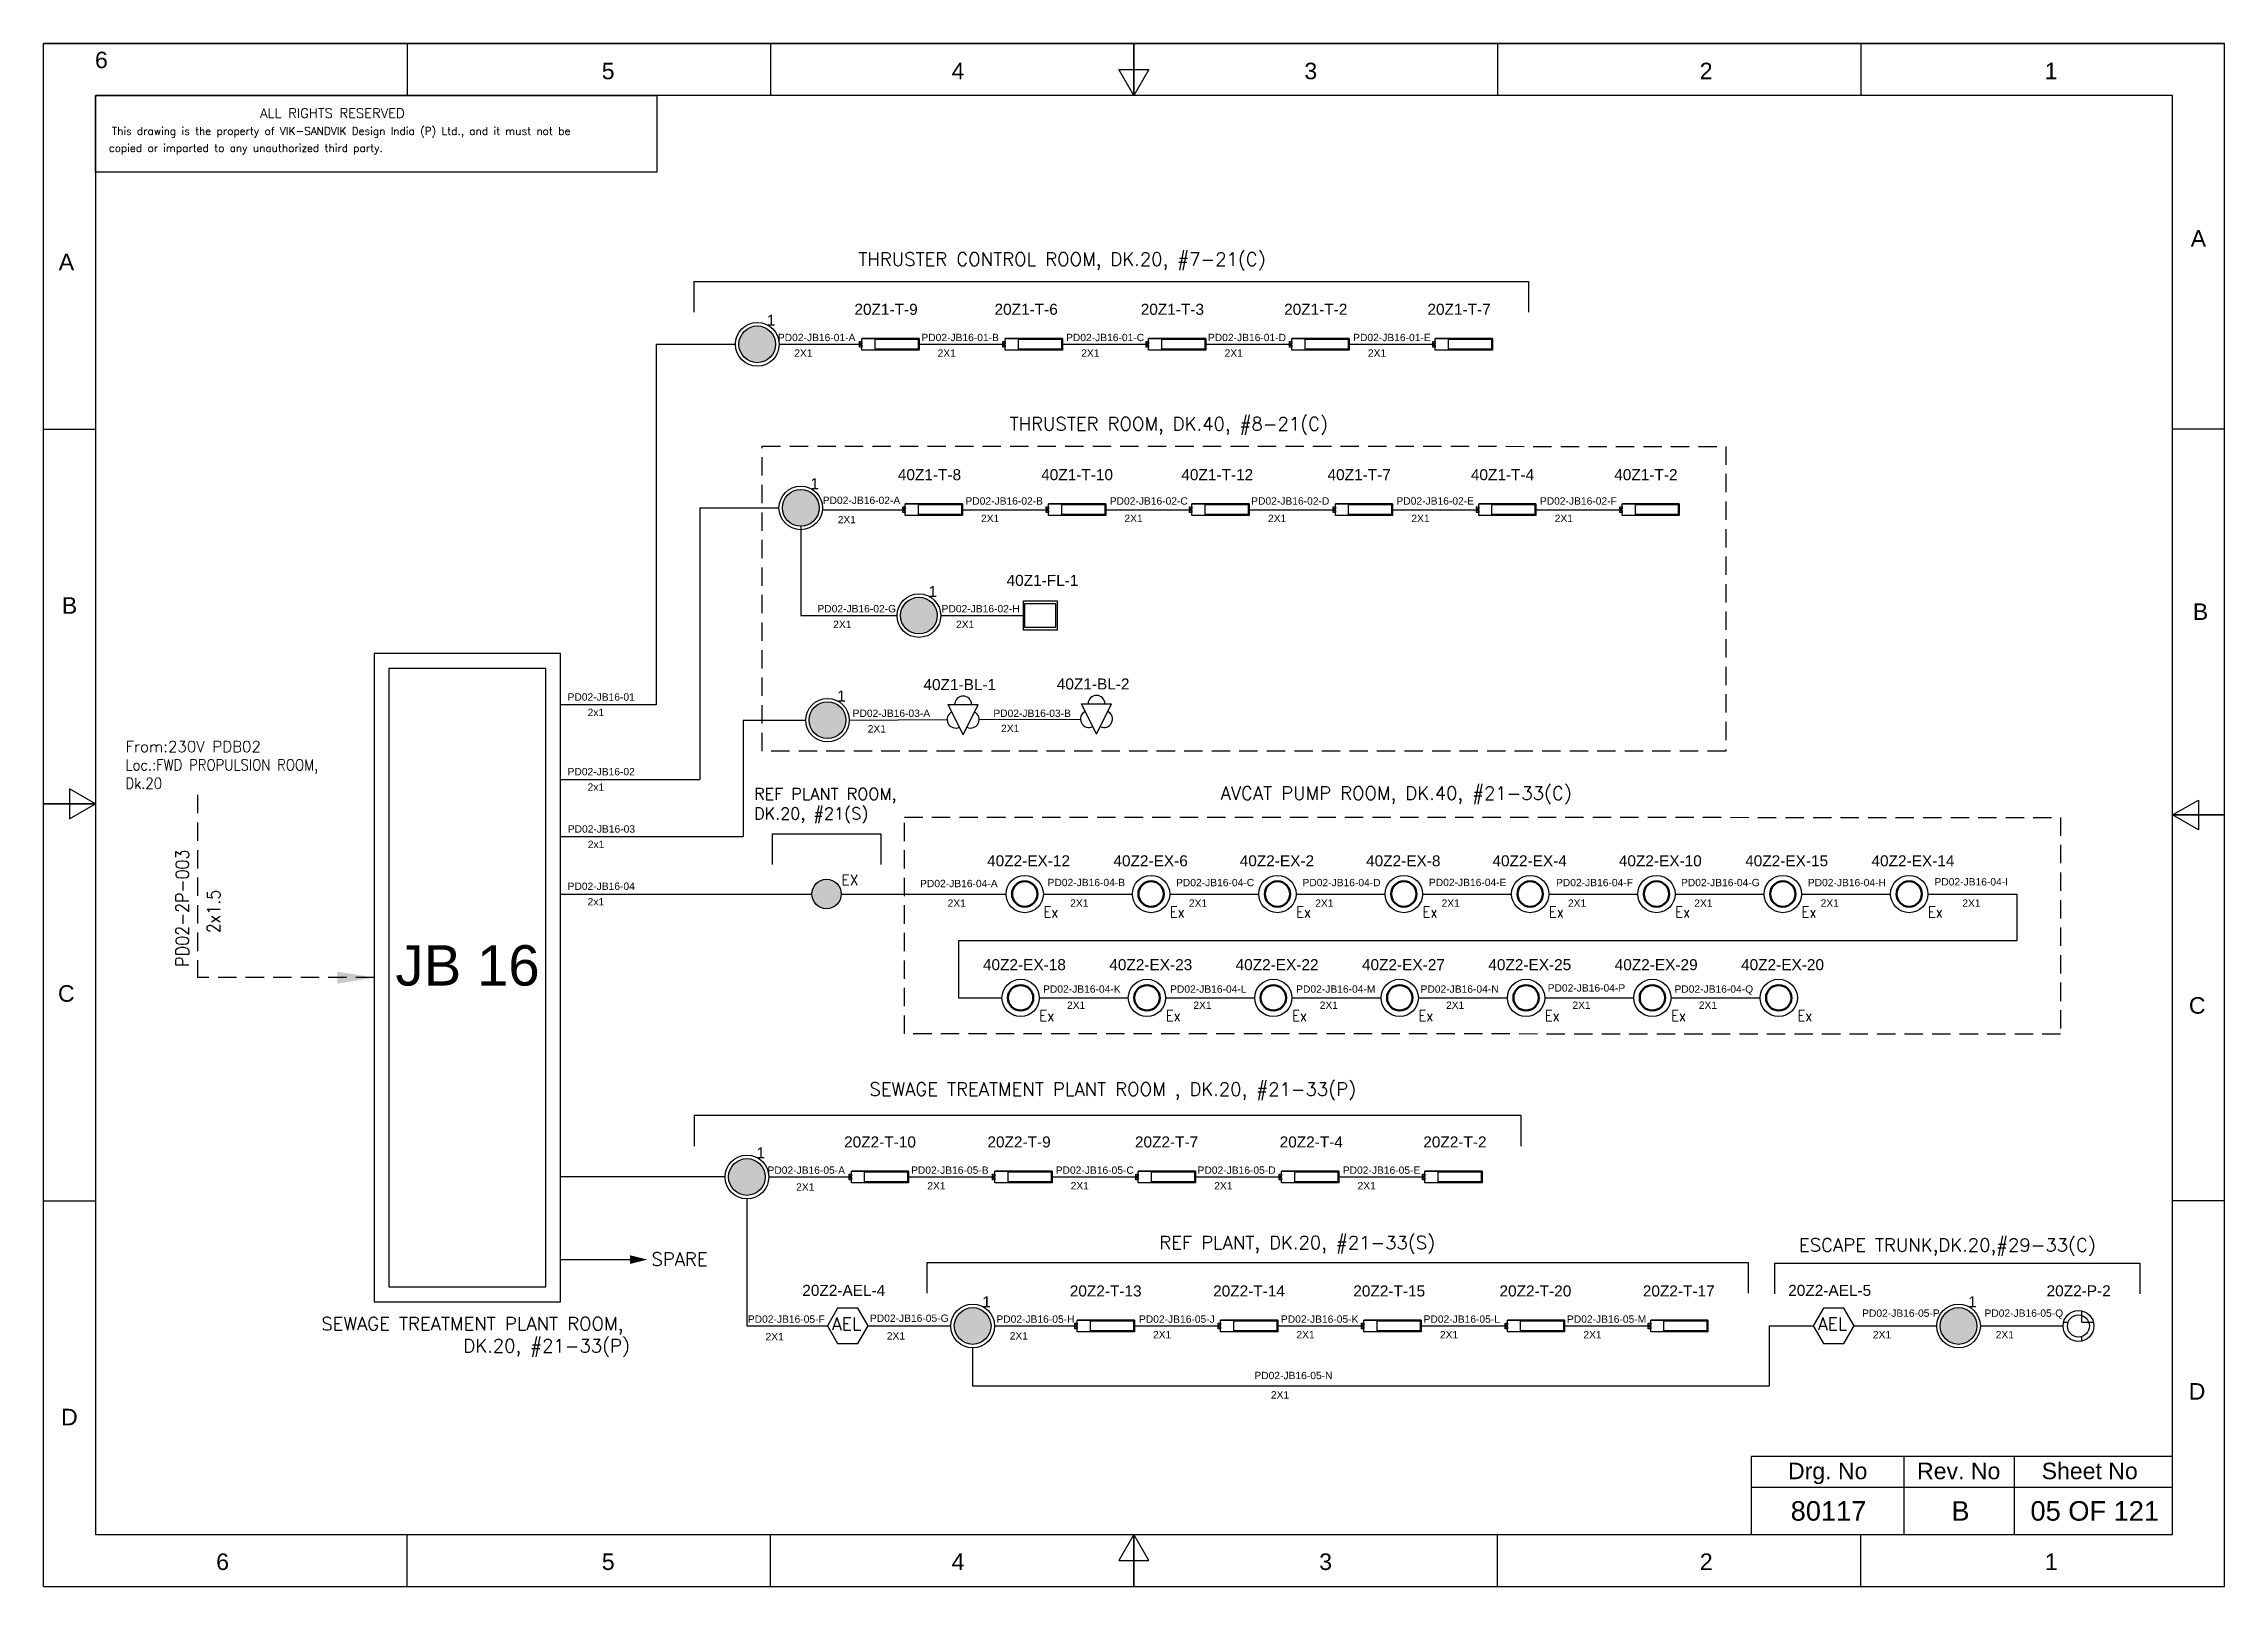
# Model space of a CAD drawing. Header units: inches. Extents: x -3311 to 1429, y -713 to 2436.
# Drawn here: x -3309.1 to -3012.1, y 1612.5 to 1822.6 of the extents above; entities that cross this region are included whole.
import ezdxf
from ezdxf.enums import TextEntityAlignment as Align

# ---------------------------------------------------------------- set-up
doc = ezdxf.new("R2010")
doc.units = ezdxf.units.IN
doc.linetypes.add('HIDDEN', pattern=[0.375, 0.25, -0.125])
doc.linetypes.add('SOLID', pattern=[0])
for name, color, linetype, lineweight in [('ELEC_TXT-025', 1, 'Continuous', 25), ('HEL-025', 1, 'Continuous', 25), ('HEL-035', 2, 'Continuous', 35)]:
    doc.layers.add(name, color=color, linetype=linetype, lineweight=lineweight)
doc.layers.add('LINE', color=3, linetype='SOLID')
doc.styles.add('_NORMAL', font='arial.ttf')
doc.styles.add('ROMANS', font='simplex.shx', dxfattribs={"width": 0.88})
doc.styles.get("Standard").update_dxf_attribs({"font": 'arial.ttf'})
doc.dimstyles.get("Standard").update_dxf_attribs({"dimtxt": 0.18, "dimasz": 0.18, "dimexe": 0.18, "dimexo": 0.0625, "dimgap": 0.09, "dimtad": 0, "dimtih": 1, "dimtoh": 1, "dimdec": 4, "dimzin": 0, "dimdsep": 46, "dimtxsty": 'Standard', "dimcen": 0.09, "dimadec": 0, "dimazin": 0, "dimtfac": 1, "dimtdec": 4, "dimtofl": 0, "dimtmove": 0, "dimatfit": 3, "dimfxl": 1, "dimtolj": 1, "dimtzin": 0, "dimarcsym": 0})
pattern_1 = [(0, (0, 0), (0, 6.985), [5.08, -1.905]), (90, (0, 0), (-6.985, 4e-16), [5.08, -1.905])]

msp = doc.modelspace()

# ---------------------------------------------------------------- texts
at = {"color": 7}
for s, p in [('PD02-JB16-01-A', (-3209.06, 1782.04, 0.05)), ('PD02-JB16-01-B', (-3189.51, 1782.04, 0.03)), ('PD02-JB16-01-C', (-3169.81, 1782.04)), ('PD02-JB16-01-D', (-3150.49, 1782.04, -0.03)), ('PD02-JB16-01-E', (-3130.71, 1782.04, -0.05)), ('2X1', (-3206.83, 1779.92)), ('2X1', (-3187.3, 1779.92, -0.03)), ('2X1', (-3167.75, 1779.92, -0.05)), ('2X1', (-3148.22, 1779.92, -0.08)), ('2X1', (-3128.7, 1779.92, -0.11)), ('PD02-JB16-02-A', (-3202.95, 1759.87, 0.05)), ('2X1', (-3200.91, 1757.24)), ('PD02-JB16-02-B', (-3183.51, 1759.78, 0.03)), ('2X1', (-3181.39, 1757.41, -0.03)), ('PD02-JB16-02-C', (-3163.86, 1759.78)), ('2X1', (-3161.86, 1757.41, -0.05)), ('PD02-JB16-02-D', (-3144.59, 1759.78, -0.03)), ('2X1', (-3142.31, 1757.41, -0.08)), ('PD02-JB16-02-E', (-3124.81, 1759.78, -0.05)), ('2X1', (-3122.78, 1757.41, -0.11)), ('PD02-JB16-02-F', (-3105.28, 1759.78, -0.08)), ('2X1', (-3103.26, 1757.41, -0.14)), ('PD02-JB16-02-G', (-3203.67, 1745.11, 0.03)), ('2X1', (-3201.52, 1742.98)), ('PD02-JB16-02-H', (-3186.76, 1745.11, 0.03)), ('2X1', (-3184.79, 1742.98, -0.03)), ('PD02-JB16-01', (-3237.7, 1733.09)), ('2x1', (-3234.97, 1730.99)), ('PD02-JB16-03-A', (-3198.88, 1730.87, 0.05)), ('PD02-JB16-03-B', (-3179.71, 1730.87, 0.05)), ('2X1', (-3196.82, 1728.75)), ('2X1', (-3178.66, 1728.82)), ('PD02-JB16-02', (-3237.7, 1722.92)), ('2x1', (-3234.97, 1720.82)), ('PD02-JB16-03', (-3237.67, 1715.12)), ('2x1', (-3234.94, 1713.02)), ('PD02-JB16-04', (-3237.7, 1707.32)), ('PD02-JB16-04-A', (-3189.69, 1707.69, 0.01)), ('PD02-JB16-04-B', (-3172.33, 1707.83, 0.01)), ('PD02-JB16-04-C', (-3154.83, 1707.82, 0.01)), ('PD02-JB16-04-D', (-3137.61, 1707.82, 0)), ('PD02-JB16-04-E', (-3120.39, 1707.84, -0.11)), ('PD02-JB16-04-F', (-3103.08, 1707.82, 0)), ('PD02-JB16-04-G', (-3086.06, 1707.82, 0)), ('PD02-JB16-04-H', (-3068.79, 1707.82, -0.01)), ('PD02-JB16-04-I', (-3051.54, 1707.92, -0.44)), ('2x1', (-3234.97, 1705.22)), ('2X1', (-3185.94, 1705.02, 0.01)), ('2X1', (-3169.25, 1705.02, -0.02)), ('2X1', (-3153.08, 1705.02, -0.04)), ('2X1', (-3135.88, 1705.02, -0.08)), ('2X1', (-3118.67, 1705.02, -0.1)), ('2X1', (-3101.46, 1705.02, -0.13)), ('2X1', (-3084.25, 1705.02, -0.15)), ('2X1', (-3067.04, 1705.02, -0.19)), ('2X1', (-3047.75, 1705.02, -0.22)), ('PD02-JB16-04-K', (-3172.94, 1693.32, -0.24)), ('PD02-JB16-04-L', (-3155.64, 1693.32, -0.25)), ('PD02-JB16-04-M', (-3138.47, 1693.32, -0.26)), ('PD02-JB16-04-N', (-3121.53, 1693.32, -0.25)), ('PD02-JB16-04-P', (-3104.22, 1693.47, -0.23)), ('PD02-JB16-04-Q', (-3086.95, 1693.32, -0.25)), ('2X1', (-3169.68, 1691.12, -0.25)), ('2X1', (-3152.47, 1691.12, -0.28)), ('2X1', (-3135.27, 1691.12, -0.3)), ('2X1', (-3118.06, 1691.12, -0.33)), ('2X1', (-3100.85, 1691.12, -0.36)), ('2X1', (-3083.64, 1691.12, -0.39)), ('PD02-JB16-05-A', (-3210.47, 1668.66, 0.05)), ('PD02-JB16-05-B', (-3190.92, 1668.66, 0.03)), ('PD02-JB16-05-C', (-3171.22, 1668.66)), ('PD02-JB16-05-D', (-3151.9, 1668.66, -0.03)), ('PD02-JB16-05-E', (-3132.12, 1668.66, -0.05)), ('2X1', (-3206.57, 1666.37)), ('2X1', (-3188.71, 1666.54, -0.03)), ('2X1', (-3169.18, 1666.54, -0.05)), ('2X1', (-3149.63, 1666.54, -0.08)), ('2X1', (-3130.11, 1666.54, -0.11)), ('PD02-JB16-05-F', (-3213.15, 1648.38, 0.01)), ('PD02-JB16-05-G', (-3196.52, 1648.5, 0.01)), ('PD02-JB16-05-H', (-3179.3, 1648.38, 0.01)), ('PD02-JB16-05-J', (-3159.88, 1648.38, 0.01)), ('PD02-JB16-05-K', (-3140.55, 1648.38, -0.02)), ('PD02-JB16-05-L', (-3121.12, 1648.38, -0.05)), ('PD02-JB16-05-M', (-3101.59, 1648.38, -0.08)), ('PD02-JB16-05-P', (-3061.39, 1649.19, -0.24)), ('PD02-JB16-05-Q', (-3044.73, 1649.19, -0.24)), ('2X1', (-3210.74, 1645.98)), ('2X1', (-3194.22, 1646.09, -0.02)), ('2X1', (-3177.49, 1646.09, -0.05)), ('2X1', (-3157.97, 1646.26, -0.08)), ('2X1', (-3138.44, 1646.26, -0.1)), ('2X1', (-3118.89, 1646.26, -0.13)), ('2X1', (-3099.36, 1646.26, -0.16)), ('2X1', (-3059.93, 1646.26, -0.21)), ('2X1', (-3043.2, 1646.26, -0.24)), ('PD02-JB16-05-N', (-3144.16, 1640.7, 0.28)), ('2X1', (-3141.91, 1638.06, 0.01))]:
    msp.add_text(s, height=1, dxfattribs=at).set_placement(p)
at = {"color": 7, "lineweight": 30}
msp.add_text('JB 16', height=5.5, dxfattribs=at).set_placement((-3251.32, 1697.04), align=Align.MIDDLE_CENTER)
at = {"color": 7}
for s, height, p in [('Drg. No', 2.246, (-3066.08, 1628.2)), ('Rev. No', 2.246, (-3048.24, 1628.2)), ('Sheet No', 2.246, (-3030.4, 1628.2)), ('80117', 2.653, (-3065.97, 1622.76)), ('B', 2.65, (-3048, 1622.76)), ('05 OF 121', 2.653, (-3029.71, 1622.76))]:
    msp.add_text(s, height=height, dxfattribs=at).set_placement(p, align=Align.MIDDLE_CENTER)
at = {"color": 7, "attachment_point": 1, "style": '_NORMAL'}
for s, insert, char_height, width in [('{\\Fromans|c0;\\C2;THRUSTER CONTROL ROOM, DK.20, #7-21(C)}', (-3198.1, 1794.09), 1.8, 62.7639), ('{\\Fromans|c0;\\C2;THRUSTER ROOM, DK.40, #8-21(C)}', (-3177.5, 1771.68), 1.8, 50.6407), ('{\\Fromans|c0;\\C2;REF PLANT ROOM, \\PDK.20, #21(S)}', (-3212.31, 1721.19), 1.6, 29.3759), ('{\\Fromans|c0;\\C2;AVCAT PUMP ROOM, DK.40, #21-33(C)}', (-3148.76, 1721.4), 1.8, 96.6461), ('{\\Fromans|c0;\\C2;SPARE}', (-3226.27, 1657.94), 1.8, 8.1658), ('{\\Fromans|c0;\\C2;ESCAPE TRUNK,DK.20,#29-33(C)}', (-3069.99, 1659.87, -0.24), 1.8, 55.0742)]:
    msp.add_mtext(s, dxfattribs=dict(at, insert=insert, char_height=char_height, width=width))
at = {"color": 7, "insert": (-3297.91, 1727.59), "char_height": 1.5, "width": 36.8884, "attachment_point": 1}
msp.add_mtext('{\\Fromans|c0;\\C2;From:230V PDB02\\P\\Fsimplex|c0;\\W0.88;Loc.:FWD PROPULSION ROOM,      \\PDk.20}', dxfattribs=at)
at = {"color": 7, "insert": (-3291.07, 1696.86), "char_height": 1.8, "width": 17.1296, "attachment_point": 1, "rotation": 90, "style": '_NORMAL'}
msp.add_mtext('{\\Fromans|c0;\\W0.88;PD02-2P-003}', dxfattribs=at)
at = {"color": 7, "insert": (-3286.8, 1701.43), "char_height": 1.8, "attachment_point": 1, "rotation": 90, "style": '_NORMAL'}
msp.add_mtext('{\\Fsimplex|c0;\\W0.88;2x1.5}', dxfattribs=at)
at = {"color": 7, "char_height": 1.8, "attachment_point": 1, "style": '_NORMAL'}
for s, insert in [('{\\Fromans|c0;\\C2;SEWAGE TREATMENT PLANT ROOM , DK.20, #21-33(P)}', (-3196.59, 1681.09)), ('{\\Fromans|c0;\\C2;REF PLANT, DK.20, #21-33(S)}', (-3157.12, 1660.19, -0.05)), ('{\\Fromans|c0;\\C2;SEWAGE TREATMENT PLANT ROOM, \\P^I^I    DK.20, #21-33(P)}', (-3271.23, 1649.15))]:
    msp.add_mtext(s, dxfattribs=dict(at, insert=insert))

# ---------------------------------------------------------------- blocks, each defined once
blk = doc.blocks.new('fr')
at = {"color": 7, "linetype": 'Continuous'}
for p, q in [((33763.99, 4500.4), (33466.99, 4500.4)), ((33466.99, 4500.4), (33763.99, 4500.4)), ((33466.99, 4290.33), (33466.99, 4500.4)), ((33516.49, 4500.4), (33516.49, 4493.33)), ((33565.99, 4500.4), (33565.99, 4493.33)), ((33615.49, 4500.4), (33615.49, 4493.33)), ((33615.49, 4493.33), (33615.49, 4500.4)), ((33615.49, 4500.4), (33615.49, 4493.33)), ((33664.99, 4500.4), (33664.99, 4493.33)), ((33714.49, 4500.4), (33714.49, 4493.33)), ((33763.99, 4290.33), (33763.99, 4500.4)), ((33763.99, 4290.33), (33763.99, 4500.4)), ((33615.49, 4493.33), (33613.45, 4496.87)), ((33613.45, 4496.87), (33617.53, 4496.87)), ((33617.53, 4496.87), (33615.49, 4493.33)), ((33756.92, 4493.33), (33474.06, 4493.33)), ((33474.06, 4493.33), (33474.06, 4297.41)), ((33756.92, 4297.41), (33756.92, 4493.33)), ((33466.99, 4447.89), (33474.06, 4447.89)), ((33763.99, 4447.89), (33756.92, 4447.89)), ((33474.06, 4396.87), (33470.53, 4398.91)), ((33470.53, 4398.91), (33470.53, 4394.83)), ((33466.99, 4396.87), (33474.06, 4396.87)), ((33474.06, 4396.87), (33466.99, 4396.87)), ((33466.99, 4396.87), (33474.06, 4396.87)), ((33470.53, 4394.83), (33474.06, 4396.87)), ((33756.92, 4395.37), (33760.45, 4397.41)), ((33760.45, 4397.41), (33760.45, 4393.33)), ((33763.99, 4395.37), (33756.92, 4395.37)), ((33760.45, 4393.33), (33756.92, 4395.37)), ((33756.92, 4395.37), (33763.99, 4395.37)), ((33763.99, 4395.37), (33756.92, 4395.37)), ((33466.99, 4342.85), (33474.06, 4342.85)), ((33763.99, 4342.85), (33756.92, 4342.85)), ((33474.06, 4297.41), (33756.92, 4297.41)), ((33516.49, 4290.33), (33516.49, 4297.41)), ((33565.99, 4290.33), (33565.99, 4297.41)), ((33615.49, 4297.41), (33613.45, 4293.87)), ((33615.49, 4290.33), (33615.49, 4297.41)), ((33617.53, 4293.87), (33615.49, 4297.41)), ((33615.49, 4297.41), (33615.49, 4290.33)), ((33615.49, 4290.33), (33615.49, 4297.41)), ((33664.99, 4290.33), (33664.99, 4297.41)), ((33714.49, 4290.33), (33714.49, 4297.41)), ((33613.45, 4293.87), (33617.53, 4293.87)), ((33466.99, 4290.33), (33763.99, 4290.33)), ((33466.99, 4290.33), (33763.99, 4290.33))]:
    blk.add_line(p, q, dxfattribs=at)
at = {"color": 7, "style": '_NORMAL'}
for s, p in [('6', (33474.86, 4498.18)), ('5', (33543.88, 4496.68)), ('4', (33591.52, 4496.68)), ('3', (33639.57, 4496.68)), ('2', (33693.41, 4496.68)), ('1', (33740.39, 4496.68)), ('A', (33760.45, 4473.88)), ('A', (33470.1, 4470.68)), ('B', (33470.52, 4423.9)), ('B', (33760.74, 4423.06)), ('C', (33470.08, 4371.07)), ('C', (33760.29, 4369.44)), ('D', (33760.27, 4316.89)), ('D', (33470.51, 4313.39)), ('6', (33491.37, 4293.69)), ('5', (33543.89, 4293.69)), ('4', (33591.53, 4293.69)), ('3', (33641.59, 4293.69)), ('2', (33693.43, 4293.69)), ('1', (33740.41, 4293.69))]:
    blk.add_text(s, height=2.25, dxfattribs=at).set_placement(p, align=Align.MIDDLE_CENTER)
blk = doc.blocks.new('A$C4BAD7D21')
at = {"layer": 'HEL-025'}
blk.add_lwpolyline([(-34000, 0), (-34000, 2086), (-18714, 2086), (-18714, 0)], close=True, dxfattribs=at)
at = {"layer": 'HEL-025', "style": 'ROMANS'}
for s, p in [('This drawing is the property of VIK-SANDVIK Design India (P) Ltd., and it must not be', (-33558, 1016)), (' copied or imparted to any unauthorized third party.', (-33785, 550))]:
    blk.add_text(s, height=210, dxfattribs=at).set_placement(p)
at = {"layer": 'HEL-035', "style": 'ROMANS'}
blk.add_text('     ALL RIGHTS RESERVED', height=262.5, dxfattribs=at).set_placement((-30497, 1476))
blk = doc.blocks.new('FIXED_KEY_SWITCH')
h = blk.add_hatch(color=1)
h.dxf.hatch_style = 1
edge = h.paths.add_edge_path()
edge.add_arc((848.13, 1737.46), 2.5, 0, 360)
at = {"color": 1}
blk.add_circle((848.13, 1737.46), 2.5, dxfattribs=at)
at = {"color": 7, "insert": (849.44, 1741.5), "char_height": 1.5, "attachment_point": 1, "style": '_NORMAL'}
blk.add_mtext_dynamic_manual_height_columns('1', width=1.5, gutter_width=7.5, heights=[0], dxfattribs=at)
blk = doc.blocks.new('SWT')
blk.add_blockref('FIXED_KEY_SWITCH', (0, 0))
blk.add_attdef('TAG_NO', (844.55, 1741.11), '', height=1.5)
blk = doc.blocks.new('2A')
at = {"color": 7, "lineweight": -3, "ltscale": 2.5}
blk.add_line((790.02, 1997.62, -0.03), (782.23, 1997.62, -0.03), dxfattribs=at)
at = {"color": 7, "lineweight": -3, "ltscale": 2.5, "elevation": -0.03}
for points in [[(781.91, 1997.21), (782.23, 1997.21), (782.23, 1996.94), (781.91, 1996.94)], [(781.91, 1996.7), (782.23, 1996.7), (782.23, 1996.44), (781.91, 1996.44)], [(782.23, 1997.62), (790.02, 1997.62), (790.02, 1996.02), (782.23, 1996.02)], [(784.03, 1997.5), (789.88, 1997.5), (789.88, 1996.14), (784.03, 1996.14)]]:
    blk.add_lwpolyline(points, close=True, dxfattribs=at)
blk = doc.blocks.new('LED TUBE LIGHT 30W')
blk.add_blockref('2A', (179.91, -357.89))
blk.add_attdef('TAG_NO.', (962.52, 1642.97), '', height=1.5)
blk = doc.blocks.new('13')
for points in [[(436.88, 1959.44), (441.46, 1959.44), (441.46, 1955.44), (436.88, 1955.44)], [(437.07, 1959.08), (441.26, 1959.08), (441.26, 1955.8), (437.07, 1955.8)]]:
    blk.add_lwpolyline(points, close=True)
blk = doc.blocks.new('LED FLOOD LIGHT 100W')
blk.add_blockref('13', (5123.55, -712.19))
blk.add_attdef('TAG_NO', (5558.98, 1249.67), '', height=1.5)
blk = doc.blocks.new('11')
for p, q in [((438, 1973.54, -0.08), (442.11, 1973.54, -0.08)), ((440.05, 1969.42, -0.08), (438, 1973.54, -0.08)), ((440.05, 1969.42, -0.08), (442.11, 1973.54, -0.08))]:
    blk.add_line(p, q)
for centre, start, end in [((439.02, 1971.48, -0.08), 116.5651, 296.5651), ((440.05, 1973.54, -0.08), 0, 180), ((441.08, 1971.48, -0.08), 243.4349, 63.4349)]:
    blk.add_arc(centre, 1.15, start, end)
blk = doc.blocks.new('BILGE LIGHT')
blk.add_blockref('11', (1524.93, -1711.73))
blk.add_attdef('TAG_NO', (1960.14, 263.52), '', height=1.5)
blk = doc.blocks.new('4')
blk.add_circle((514.17, -147.17), 2.54)
at = {"lineweight": 50}
blk.add_circle((514.17, -147.17), 1.73, dxfattribs=at)
at = {"style": 'ROMANS', "width": 0.88}
blk.add_text('Ex', height=1.5, dxfattribs=at).set_placement((516.72, -150.36))
blk = doc.blocks.new('LED EXPLOSION PROOF LIGHT 15W')
blk.add_blockref('4', (0, 0))
blk.add_attdef('TAG_NO', (509.37, -143.46), '', height=1.5)
blk = doc.blocks.new('AEL')
at = {"color": 4}
blk.add_lwpolyline([(989.98, -190.09), (992.75, -190.09), (994.14, -187.69), (992.75, -185.28), (989.98, -185.28), (988.59, -187.69)], close=True, dxfattribs=at)
at = {"color": 4, "style": 'ROMANS'}
blk.add_text('AEL', height=1.725, dxfattribs=at).set_placement((989.2, -188.27))
blk = doc.blocks.new('AEL_L')
blk.add_blockref('AEL', (0, 0))
blk.add_attdef('TAG_NO', (986.55, -183.59), '', height=1.5)
blk = doc.blocks.new('1')
h = blk.add_hatch()
h.set_pattern_fill('ANGLE', color=6)
h.set_pattern_definition(pattern_1)
h.paths.add_polyline_path([(303.23, 2044.43, 1), (306.22, 2044.43, 1)], flags=0)
h.paths.add_polyline_path([(302.63, 2044.43, 1), (306.83, 2044.43, 1)])
h.paths.add_polyline_path([(306.22, 2044.43, -1), (303.23, 2044.43, -1)], flags=16)
h = blk.add_hatch()
h.set_pattern_fill('ANGLE', color=6)
h.set_pattern_definition(pattern_1)
h.paths.add_polyline_path([(303.23, 2044.43, 1), (306.22, 2044.43, 1)])
at = {"color": 6}
for radius in [2.1, 1.5]:
    blk.add_circle((304.73, 2044.43), radius, dxfattribs=at)
blk = doc.blocks.new('LED PENDENT LIGHT 15W')
blk.add_blockref('1', (0, 0))
blk.add_attdef('TAG_NO', (301.63, 2048.1), '', height=1.5)
blk = doc.blocks.new('EX_PROOF_SWITCH')
h = blk.add_hatch(color=1)
h.dxf.hatch_style = 1
edge = h.paths.add_edge_path()
edge.add_arc((2067.16, 3666.55), 2, 0, 360)
at = {"color": 1}
blk.add_circle((2067.16, 3666.55), 2, dxfattribs=at)
at = {"color": 1, "style": 'ROMANS'}
blk.add_text('EX', height=1.4, dxfattribs=at).set_placement((2069.19, 3668.46), align=Align.MIDDLE_LEFT)

# ---------------------------------------------------------------- linework, layer by layer
for p, q in [((-3220.51, 1790.16), (-3106.84, 1790.16)), ((-3225.62, 1781.61), (-3225.62, 1732.53)), ((-3205.94, 1756.84), (-3205.94, 1744.67)), ((-3209.83, 1714.95), (-3195.02, 1714.95)), ((-3220.48, 1676.63), (-3107.89, 1676.63)), ((-3216.25, 1668.23), (-3238.68, 1668.23)), ((-3213.27, 1665.25), (-3213.27, 1647.94)), ((-3188.79, 1656.59, -0.05), (-3076.9, 1656.59, -0.05)), ((-3073.33, 1656.49, -0.24), (-3023.57, 1656.49, -0.24)), ((-3074.04, 1647.94, -0.19), (-3074.04, 1639.75, -0.19)), ((-3182.53, 1644.97, -0.05), (-3182.53, 1639.75, -0.05)), ((-3074.04, 1639.75, 0), (-3182.53, 1639.75, 0))]:
    msp.add_line(p, q)
at = {"color": 7, "linetype": 'Continuous'}
for p, q in [((-3019.13, 1630.15), (-3076.45, 1630.15)), ((-3076.45, 1619.56), (-3076.45, 1630.15)), ((-3055.68, 1619.56), (-3055.68, 1630.15)), ((-3040.66, 1619.56), (-3040.66, 1630.15)), ((-3076.45, 1625.97), (-3019.13, 1625.97))]:
    msp.add_line(p, q, dxfattribs=at)
at = {"linetype": 'HIDDEN', "ltscale": 10}
for points in [[(-3211.18, 1767.75), (-3079.97, 1767.71), (-3079.97, 1726.19), (-3211.18, 1726.23)], [(-3191.83, 1717.23), (-3034.36, 1717.19), (-3034.36, 1687.68), (-3191.83, 1687.72)]]:
    msp.add_lwpolyline(points, close=True, dxfattribs=at)
msp.add_lwpolyline([(-3288.09, 1720.25), (-3288.09, 1695.37)], dxfattribs=at)
at = {"elevation": -0.25}
msp.add_lwpolyline([(-3040.31, 1706.76), (-3040.31, 1700.38), (-3184.45, 1700.38), (-3184.45, 1692.62)], dxfattribs=at)
msp.add_lwpolyline([(-3229.19, 1656.98, 1.18, 0, 0), (-3226.84, 1656.98, 0, 0, 0)], format="xyseb")
at = {"layer": 'LINE', "color": 0}
for p, q in [((-3220.51, 1790.16), (-3220.51, 1785.97)), ((-3106.84, 1790.16), (-3106.84, 1785.97)), ((-3225.62, 1781.61), (-3214.84, 1781.61)), ((-3208.89, 1781.61, 0), (-3197.63, 1781.61, -0.03)), ((-3189.83, 1781.61, -0.03), (-3178.11, 1781.61, -0.05)), ((-3170.31, 1781.61, -0.05), (-3158.58, 1781.61, -0.08)), ((-3150.78, 1781.61, -0.08), (-3139.05, 1781.61, -0.11)), ((-3131.25, 1781.61, -0.11), (-3119.53, 1781.61, -0.14)), ((-3219.7, 1759.34), (-3219.7, 1722.37)), ((-3219.7, 1759.34), (-3208.91, 1759.34)), ((-3202.97, 1759.09, 0), (-3191.72, 1759.09, -0.03)), ((-3183.92, 1759.09, -0.03), (-3172.19, 1759.09, -0.05)), ((-3164.4, 1759.09, -0.05), (-3152.67, 1759.09, -0.08)), ((-3144.87, 1759.09, -0.08), (-3133.14, 1759.09, -0.11)), ((-3125.34, 1759.09, -0.11), (-3113.61, 1759.09, -0.14)), ((-3105.82, 1759.09, -0.14), (-3094.09, 1759.09, -0.16)), ((-3205.94, 1744.67), (-3192.82, 1744.67, -0.03)), ((-3186.87, 1744.67, -0.03), (-3175.62, 1744.67, -0.05)), ((-3264.04, 1739.49), (-3264.04, 1651.25)), ((-3238.68, 1739.49), (-3264.04, 1739.49)), ((-3240.68, 1737.49), (-3262.04, 1737.49)), ((-3262.04, 1737.49), (-3262.04, 1653.25)), ((-3240.68, 1653.25), (-3240.68, 1737.49)), ((-3238.68, 1651.25), (-3238.68, 1739.49)), ((-3225.62, 1732.53), (-3238.68, 1732.53)), ((-3213.77, 1730.43), (-3213.77, 1714.57)), ((-3213.77, 1730.43), (-3205.28, 1730.43)), ((-3199.33, 1730.43), (-3185.99, 1730.51)), ((-3181.64, 1730.51), (-3167.83, 1730.59)), ((-3238.68, 1722.37), (-3219.7, 1722.37)), ((-3238.65, 1714.57), (-3213.77, 1714.57)), ((-3209.83, 1714.95), (-3209.83, 1710.76)), ((-3195.02, 1714.95), (-3195.02, 1710.76)), ((-3238.68, 1706.76), (-3204.43, 1706.76)), ((-3200.43, 1706.76), (-3177.98, 1706.76, -0.02)), ((-3172.9, 1706.76, -0.02), (-3160.77, 1706.76, -0.05)), ((-3155.7, 1706.76, -0.04), (-3143.56, 1706.76, -0.07)), ((-3138.49, 1706.76, -0.07), (-3126.35, 1706.76, -0.1)), ((-3121.28, 1706.76, -0.1), (-3109.14, 1706.76, -0.13)), ((-3104.07, 1706.76, -0.13), (-3091.93, 1706.76, -0.16)), ((-3086.86, 1706.76, -0.16), (-3074.73, 1706.76, -0.19)), ((-3069.66, 1706.76, -0.19), (-3057.52, 1706.76, -0.22)), ((-3052.45, 1706.76, -0.23), (-3040.31, 1706.76, -0.25)), ((-3184.45, 1692.62, -0.04), (-3178.53, 1692.62, -0.05)), ((-3173.46, 1692.62, -0.05), (-3161.33, 1692.62, -0.08)), ((-3156.26, 1692.62, -0.08), (-3144.12, 1692.62, -0.11)), ((-3139.05, 1692.62, -0.11), (-3126.91, 1692.62, -0.14)), ((-3121.84, 1692.62, -0.14), (-3109.7, 1692.62, -0.17)), ((-3104.63, 1692.62, -0.17), (-3092.49, 1692.62, -0.19)), ((-3087.42, 1692.62, -0.19), (-3075.29, 1692.62, -0.22)), ((-3220.48, 1676.63), (-3220.48, 1672.44)), ((-3107.89, 1676.63), (-3107.89, 1672.44)), ((-3210.3, 1668.23, 0), (-3199.04, 1668.23, -0.03)), ((-3191.25, 1668.23, -0.03), (-3179.52, 1668.23, -0.05)), ((-3171.72, 1668.23, -0.05), (-3159.99, 1668.23, -0.08)), ((-3152.19, 1668.23, -0.08), (-3140.46, 1668.23, -0.11)), ((-3132.66, 1668.23, -0.11), (-3120.94, 1668.23, -0.14)), ((-3238.68, 1656.98), (-3229.19, 1656.98)), ((-3188.79, 1656.59, -0.05), (-3188.79, 1652.4, -0.05)), ((-3076.9, 1656.59, -0.05), (-3076.9, 1652.4, -0.05)), ((-3073.33, 1656.49, -0.24), (-3073.33, 1652.3, -0.24)), ((-3023.57, 1656.49, -0.24), (-3023.57, 1652.3, -0.24)), ((-3262.04, 1653.25), (-3240.68, 1653.25)), ((-3264.04, 1651.25), (-3238.68, 1651.25)), ((-3213.27, 1647.94), (-3202.31, 1647.94, -0.02)), ((-3196.76, 1647.94, -0.02), (-3185.5, 1647.94, -0.05)), ((-3179.56, 1647.94, -0.05), (-3168.3, 1647.94, -0.08)), ((-3160.5, 1647.94, -0.08), (-3148.78, 1647.94, -0.1)), ((-3140.98, 1647.94, -0.1), (-3129.25, 1647.94, -0.13)), ((-3121.45, 1647.94, -0.13), (-3109.72, 1647.94, -0.16)), ((-3101.92, 1647.94, -0.16), (-3090.19, 1647.94, -0.18)), ((-3074.04, 1647.94, -0.19), (-3068.04, 1647.94, -0.21)), ((-3062.49, 1647.94, -0.21), (-3051.23, 1647.94, -0.24)), ((-3045.28, 1647.94, -0.24), (-3034.03, 1647.94, -0.27))]:
    msp.add_line(p, q, dxfattribs=at)
for centre in [(-3211.86, 1781.61), (-3205.94, 1759.34), (-3189.85, 1744.67, -0.03), (-3202.3, 1730.43), (-3213.27, 1668.23), (-3182.53, 1647.94, -0.05), (-3048.26, 1647.94, -0.24)]:
    msp.add_circle(centre, 2.97, dxfattribs=at)

# ---------------------------------------------------------------- block references
for name, p in [('fr', (-36776.05, -2677.85)), ('SWT', (-4059.99, 44.15)), ('SWT', (-4054.07, 21.88)), ('SWT', (-4037.98, 7.21, -0.03)), ('SWT', (-4050.43, -7.03)), ('SWT', (-4061.4, -69.23)), ('SWT', (-4030.66, -89.52, -0.05)), ('SWT', (-3896.39, -89.52, -0.24))]:
    msp.add_blockref(name, p)
ref = msp.add_blockref('LED TUBE LIGHT 30W', (-4159.76, 142.68))
ref.add_attrib('TAG_NO.', '20Z1-T-9', (-3198.63, 1785.63), dxfattribs={"height": 1.5})
ref = msp.add_blockref('LED TUBE LIGHT 30W', (-4140.24, 142.68, -0.03))
ref.add_attrib('TAG_NO.', '20Z1-T-6', (-3179.55, 1785.63, -0.03), dxfattribs={"height": 1.5})
ref = msp.add_blockref('LED TUBE LIGHT 30W', (-4120.71, 142.68, -0.05))
ref.add_attrib('TAG_NO.', '20Z1-T-3', (-3159.64, 1785.63, -0.05), dxfattribs={"height": 1.5})
ref = msp.add_blockref('LED TUBE LIGHT 30W', (-4101.18, 142.68, -0.08))
ref.add_attrib('TAG_NO.', '20Z1-T-2', (-3140.11, 1785.63, -0.08), dxfattribs={"height": 1.5})
ref = msp.add_blockref('LED TUBE LIGHT 30W', (-4081.66, 142.68, -0.11))
ref.add_attrib('TAG_NO.', '20Z1-T-7', (-3120.59, 1785.63, -0.11), dxfattribs={"height": 1.5})
ref = msp.add_blockref('LED TUBE LIGHT 30W', (-4153.85, 120.17))
ref.add_attrib('TAG_NO.', '40Z1-T-8', (-3192.72, 1763.11), dxfattribs={"height": 1.5})
ref = msp.add_blockref('LED TUBE LIGHT 30W', (-4134.33, 120.17, -0.03))
ref.add_attrib('TAG_NO.', '40Z1-T-10', (-3173.2, 1763.11, -0.03), dxfattribs={"height": 1.5})
ref = msp.add_blockref('LED TUBE LIGHT 30W', (-4114.8, 120.17, -0.05))
ref.add_attrib('TAG_NO.', '40Z1-T-12', (-3154.11, 1763.11, -0.05), dxfattribs={"height": 1.5})
ref = msp.add_blockref('LED TUBE LIGHT 30W', (-4095.27, 120.17, -0.08))
ref.add_attrib('TAG_NO.', '40Z1-T-7', (-3134.2, 1763.11, -0.08), dxfattribs={"height": 1.5})
ref = msp.add_blockref('LED TUBE LIGHT 30W', (-4075.75, 120.17, -0.11))
ref.add_attrib('TAG_NO.', '40Z1-T-4', (-3114.68, 1763.11, -0.11), dxfattribs={"height": 1.5})
ref = msp.add_blockref('LED TUBE LIGHT 30W', (-4056.22, 120.17, -0.14))
ref.add_attrib('TAG_NO.', '40Z1-T-2', (-3095.15, 1763.11, -0.14), dxfattribs={"height": 1.5})
ref = msp.add_blockref('LED FLOOD LIGHT 100W', (-8736.04, 499.42, -0.05))
ref.add_attrib('TAG_NO', '40Z1-FL-1', (-3177.91, 1748.72, -0.05), dxfattribs={"height": 1.5})
ref = msp.add_blockref('BILGE LIGHT', (-5148.8, 1470.76, 0.08))
ref.add_attrib('TAG_NO', '40Z1-BL-1', (-3189.23, 1734.53, 0.08), dxfattribs={"height": 1.5})
ref = msp.add_blockref('BILGE LIGHT', (-5130.64, 1470.84, 0.08))
ref.add_attrib('TAG_NO', '40Z1-BL-2', (-3171.07, 1734.61, 0.08), dxfattribs={"height": 1.5})
ref = msp.add_blockref('LED EXPLOSION PROOF LIGHT 15W', (-3689.61, 1853.93, -0.02))
ref.add_attrib('TAG_NO', '40Z2-EX-12', (-3180.57, 1710.53, -0.02), dxfattribs={"height": 1.5})
ref = msp.add_blockref('LED EXPLOSION PROOF LIGHT 15W', (-3672.4, 1853.93, -0.04))
ref.add_attrib('TAG_NO', '40Z2-EX-6', (-3163.36, 1710.53, -0.04), dxfattribs={"height": 1.5})
ref = msp.add_blockref('LED EXPLOSION PROOF LIGHT 15W', (-3655.19, 1853.93, -0.07))
ref.add_attrib('TAG_NO', '40Z2-EX-2', (-3146.16, 1710.53, -0.07), dxfattribs={"height": 1.5})
ref = msp.add_blockref('LED EXPLOSION PROOF LIGHT 15W', (-3637.98, 1853.93, -0.1))
ref.add_attrib('TAG_NO', '40Z2-EX-8', (-3128.95, 1710.53, -0.1), dxfattribs={"height": 1.5})
ref = msp.add_blockref('LED EXPLOSION PROOF LIGHT 15W', (-3620.77, 1853.93, -0.13))
ref.add_attrib('TAG_NO', '40Z2-EX-4', (-3111.74, 1710.53, -0.13), dxfattribs={"height": 1.5})
ref = msp.add_blockref('LED EXPLOSION PROOF LIGHT 15W', (-3603.57, 1853.93, -0.16))
ref.add_attrib('TAG_NO', '40Z2-EX-10', (-3094.53, 1710.53, -0.16), dxfattribs={"height": 1.5})
ref = msp.add_blockref('LED EXPLOSION PROOF LIGHT 15W', (-3586.36, 1853.93, -0.19))
ref.add_attrib('TAG_NO', '40Z2-EX-15', (-3077.32, 1710.53, -0.19), dxfattribs={"height": 1.5})
ref = msp.add_blockref('LED EXPLOSION PROOF LIGHT 15W', (-3569.15, 1853.93, -0.23))
ref.add_attrib('TAG_NO', '40Z2-EX-14', (-3060.12, 1710.53, -0.23), dxfattribs={"height": 1.5})
ref = msp.add_blockref('LED EXPLOSION PROOF LIGHT 15W', (-3690.17, 1839.79, -0.05))
ref.add_attrib('TAG_NO', '40Z2-EX-18', (-3181.13, 1696.39, -0.05), dxfattribs={"height": 1.5})
ref = msp.add_blockref('LED EXPLOSION PROOF LIGHT 15W', (-3672.96, 1839.79, -0.08))
ref.add_attrib('TAG_NO', '40Z2-EX-23', (-3163.92, 1696.39, -0.08), dxfattribs={"height": 1.5})
ref = msp.add_blockref('LED EXPLOSION PROOF LIGHT 15W', (-3655.75, 1839.79, -0.11))
ref.add_attrib('TAG_NO', '40Z2-EX-22', (-3146.72, 1696.39, -0.11), dxfattribs={"height": 1.5})
ref = msp.add_blockref('LED EXPLOSION PROOF LIGHT 15W', (-3638.54, 1839.79, -0.14))
ref.add_attrib('TAG_NO', '40Z2-EX-27', (-3129.51, 1696.39, -0.14), dxfattribs={"height": 1.5})
ref = msp.add_blockref('LED EXPLOSION PROOF LIGHT 15W', (-3621.33, 1839.79, -0.17))
ref.add_attrib('TAG_NO', '40Z2-EX-25', (-3112.3, 1696.39, -0.17), dxfattribs={"height": 1.5})
ref = msp.add_blockref('LED EXPLOSION PROOF LIGHT 15W', (-3604.13, 1839.79, -0.19))
ref.add_attrib('TAG_NO', '40Z2-EX-29', (-3095.09, 1696.39, -0.19), dxfattribs={"height": 1.5})
ref = msp.add_blockref('LED EXPLOSION PROOF LIGHT 15W', (-3586.92, 1839.79, -0.22))
ref.add_attrib('TAG_NO', '40Z2-EX-20', (-3077.88, 1696.39, -0.22), dxfattribs={"height": 1.5})
ref = msp.add_blockref('LED TUBE LIGHT 30W', (-4161.18, 29.3))
ref.add_attrib('TAG_NO.', '20Z2-T-10', (-3200.04, 1672.25), dxfattribs={"height": 1.5})
ref = msp.add_blockref('LED TUBE LIGHT 30W', (-4141.65, 29.3, -0.03))
ref.add_attrib('TAG_NO.', '20Z2-T-9', (-3180.52, 1672.25, -0.03), dxfattribs={"height": 1.5})
ref = msp.add_blockref('LED TUBE LIGHT 30W', (-4122.12, 29.3, -0.05))
ref.add_attrib('TAG_NO.', '20Z2-T-7', (-3160.43, 1672.25, -0.05), dxfattribs={"height": 1.5})
ref = msp.add_blockref('LED TUBE LIGHT 30W', (-4102.59, 29.3, -0.08))
ref.add_attrib('TAG_NO.', '20Z2-T-4', (-3140.72, 1672.25, -0.08), dxfattribs={"height": 1.5})
ref = msp.add_blockref('LED TUBE LIGHT 30W', (-4083.07, 29.3, -0.11))
ref.add_attrib('TAG_NO.', '20Z2-T-2', (-3121.16, 1672.25, -0.11), dxfattribs={"height": 1.5})
ref = msp.add_blockref('AEL_L', (-4190.9, 1835.63, -0.02))
ref.add_attrib('TAG_NO', '20Z2-AEL-4', (-3205.73, 1652.04, -0.02), dxfattribs={"color": 4, "height": 1.5})
ref = msp.add_blockref('LED TUBE LIGHT 30W', (-4130.43, 9.01, -0.05))
ref.add_attrib('TAG_NO.', '20Z2-T-13', (-3169.3, 1651.96, -0.05), dxfattribs={"height": 1.5})
ref = msp.add_blockref('LED TUBE LIGHT 30W', (-4110.91, 9.01, -0.08))
ref.add_attrib('TAG_NO.', '20Z2-T-14', (-3149.78, 1651.96, -0.08), dxfattribs={"height": 1.5})
ref = msp.add_blockref('LED TUBE LIGHT 30W', (-4091.38, 9.01, -0.1))
ref.add_attrib('TAG_NO.', '20Z2-T-15', (-3130.69, 1651.96, -0.1), dxfattribs={"height": 1.5})
ref = msp.add_blockref('LED TUBE LIGHT 30W', (-4071.85, 9.01, -0.13))
ref.add_attrib('TAG_NO.', '20Z2-T-20', (-3110.78, 1651.96, -0.13), dxfattribs={"height": 1.5})
ref = msp.add_blockref('LED TUBE LIGHT 30W', (-4052.33, 9.01, -0.16))
ref.add_attrib('TAG_NO.', '20Z2-T-17', (-3091.26, 1651.96, -0.16), dxfattribs={"height": 1.5})
ref = msp.add_blockref('AEL_L', (-4056.63, 1835.63, -0.21))
ref.add_attrib('TAG_NO', '20Z2-AEL-5', (-3071.46, 1652.04, -0.21), dxfattribs={"color": 4, "height": 1.5})
ref = msp.add_blockref('LED PENDENT LIGHT 15W', (-3336.66, -396.49, -0.27))
ref.add_attrib('TAG_NO', '20Z2-P-2', (-3036.27, 1651.98, -0.27), dxfattribs={"height": 1.5})
at = {"layer": 'ELEC_TXT-025', "color": 0, "xscale": 0.005, "yscale": 0.005, "zscale": 0.005}
msp.add_blockref('A$C4BAD7D21', (-3131.98, 1805.05), dxfattribs=at)
at = {"layer": 'LINE', "color": 7}
msp.add_blockref('EX_PROOF_SWITCH', (-5269.59, -1959.79), dxfattribs=at)

msp.set_redraw_order([(e.dxf.handle, doc.entitydb.next_handle()) for e in msp.query("TEXT MTEXT ATTDEF DIMENSION ARC_DIMENSION")])  # texts and dimensions are drawn at this point

# ---------------------------------------------------------------- leaders
at = {"linetype": 'HIDDEN', "ltscale": 10}
msp.add_leader([(-3264.04, 1695.37), (-3288.09, 1695.37)], dimstyle='Standard', override={"dimasz": 5, "dimarcsym": 1}, dxfattribs=at)

doc.saveas('drawing.dxf')
